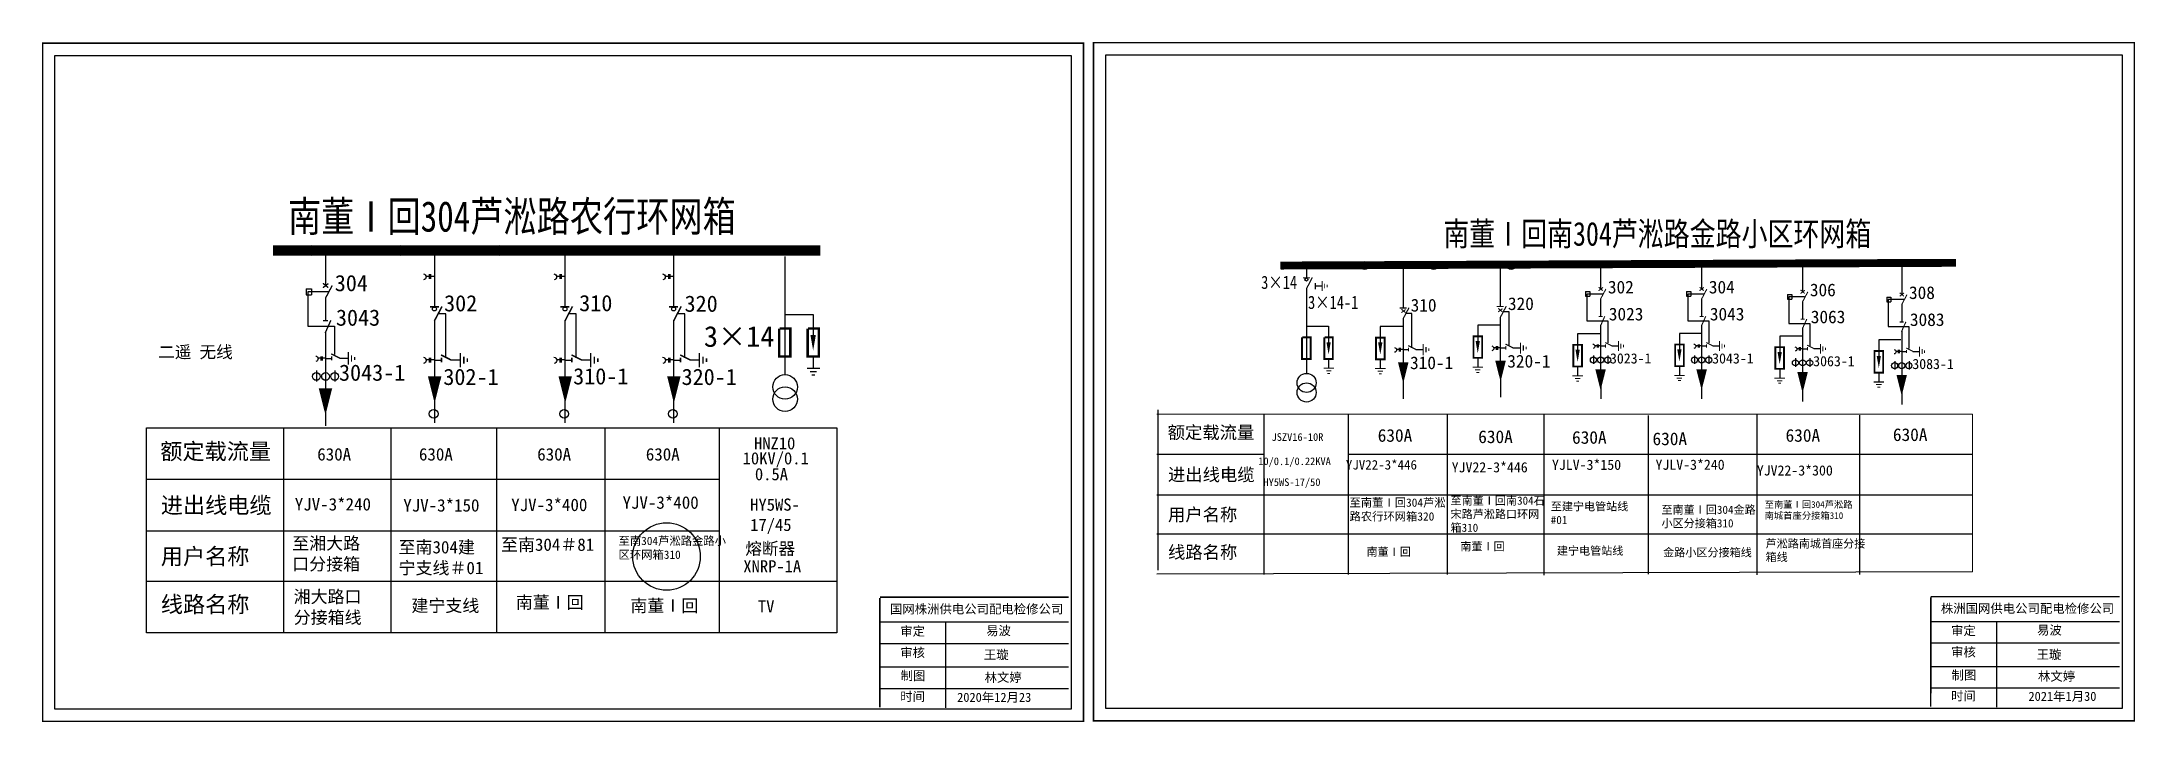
# Model space of a CAD drawing. Extents: x -51 to 587, y -242 to 10.
# Drawn here: x -49 to 203.3, y -71.6 to 10.4 of the extents above; entities that cross this region are included whole.
import ezdxf

# ---------------------------------------------------------------- set-up
doc = ezdxf.new("R2010")
doc.units = 0
doc.header["$LTSCALE"] = 0.774411
doc.layers.get('0').update_dxf_attribs({"linetype": 'CONTINUOUS'})
doc.layers.add('1', color=7, linetype='CONTINUOUS')
doc.layers.add('MiniCADLayer', color=7, linetype='CONTINUOUS', lineweight=20)
doc.styles.add('宋体_txtstyle_0.00_0_0', font='')
doc.styles.add('宋体_txtstyle_0.91_0_0', font='', dxfattribs={"height": 0.907258})
doc.styles.add('宋体_txtstyle_1.13_0_0', font='', dxfattribs={"height": 1.134072})
doc.styles.add('宋体_txtstyle_1.18_0_0', font='', dxfattribs={"height": 1.179435})
doc.styles.add('宋体_txtstyle_1.50_0_0', font='', dxfattribs={"height": 1.5})
doc.styles.add('宋体_txtstyle_1.96_0_0', font='', dxfattribs={"height": 1.958})
doc.styles.add('宋体_txtstyle_2.12_0_0', font='', dxfattribs={"height": 2.122983})
doc.styles.add('宋体_txtstyle_2.50_0_0', font='', dxfattribs={"height": 2.5})
doc.styles.add('宋体_txtstyle_3.67_0_0', font='', dxfattribs={"height": 3.665376})
doc.styles.add('宋体_txtstyle_4.55_0_0', font='', dxfattribs={"height": 4.552293})
doc.styles.add('宋体_txtstyle_4.75_0_0', font='', dxfattribs={"height": 4.748385})
doc.styles.add('宋体_txtstyle_4.77_0_0', font='', dxfattribs={"height": 4.766944})
doc.styles.add('宋体_txtstyle_4.83_0_0', font='', dxfattribs={"height": 4.828988})
doc.styles.add('宋体_txtstyle_6.89_0_0', font='', dxfattribs={"height": 6.89468})
doc.styles.add('宋体_txtstyle_7.31_0_0', font='', dxfattribs={"height": 7.306016})
doc.styles.get('宋体_txtstyle_0.00_0_0').set_extended_font_data('宋体')
doc.styles.get('宋体_txtstyle_0.91_0_0').set_extended_font_data('宋体')
doc.styles.get('宋体_txtstyle_1.13_0_0').set_extended_font_data('宋体')
doc.styles.get('宋体_txtstyle_1.18_0_0').set_extended_font_data('宋体')
doc.styles.get('宋体_txtstyle_1.50_0_0').set_extended_font_data('宋体')
doc.styles.get('宋体_txtstyle_1.96_0_0').set_extended_font_data('宋体')
doc.styles.get('宋体_txtstyle_2.12_0_0').set_extended_font_data('宋体')
doc.styles.get('宋体_txtstyle_2.50_0_0').set_extended_font_data('宋体')
doc.styles.get('宋体_txtstyle_3.67_0_0').set_extended_font_data('宋体')
doc.styles.get('宋体_txtstyle_4.55_0_0').set_extended_font_data('宋体')
doc.styles.get('宋体_txtstyle_4.75_0_0').set_extended_font_data('宋体')
doc.styles.get('宋体_txtstyle_4.77_0_0').set_extended_font_data('宋体')
doc.styles.get('宋体_txtstyle_4.83_0_0').set_extended_font_data('宋体')
doc.styles.get('宋体_txtstyle_6.89_0_0').set_extended_font_data('宋体')
doc.styles.get('宋体_txtstyle_7.31_0_0').set_extended_font_data('宋体')

msp = doc.modelspace()

# ---------------------------------------------------------------- texts
at = {"linetype": 'Continuous'}
for s, height, style, p in [('304', 1.958, '宋体_txtstyle_1.96_0_0', (-13.73, -19.67)), ('302', 1.958, '宋体_txtstyle_1.96_0_0', (-0.55, -22.1)), ('310', 1.958, '宋体_txtstyle_1.96_0_0', (15.74, -22.08)), ('302', 1.531, '宋体_txtstyle_1.13_0_0', (139.75, -19.94)), ('304', 1.531, '宋体_txtstyle_1.13_0_0', (151.92, -19.94)), ('306', 1.531, '宋体_txtstyle_1.13_0_0', (164.1, -20.28)), ('308', 1.531, '宋体_txtstyle_1.13_0_0', (176.05, -20.61)), ('3043', 1.958, '宋体_txtstyle_1.96_0_0', (-13.59, -23.83)), ('320', 1.958, '宋体_txtstyle_1.96_0_0', (28.44, -22.15)), ('310', 1.531, '宋体_txtstyle_1.13_0_0', (115.97, -22.12)), ('320', 1.531, '宋体_txtstyle_1.13_0_0', (127.7, -21.94)), ('3023', 1.531, '宋体_txtstyle_1.13_0_0', (139.86, -23.19)), ('3043', 1.531, '宋体_txtstyle_1.13_0_0', (152.04, -23.19)), ('3063', 1.531, '宋体_txtstyle_1.13_0_0', (164.21, -23.53)), ('3083', 1.531, '宋体_txtstyle_1.13_0_0', (176.16, -23.86)), ('310-1', 1.531, '宋体_txtstyle_1.13_0_0', (115.9, -29.06)), ('320-1', 1.531, '宋体_txtstyle_1.13_0_0', (127.62, -28.87)), ('3023-1', 1.225, '宋体_txtstyle_0.91_0_0', (140, -28.38)), ('3043-1', 1.225, '宋体_txtstyle_0.91_0_0', (152.32, -28.38)), ('3063-1', 1.225, '宋体_txtstyle_0.91_0_0', (164.5, -28.71)), ('3043-1', 1.958, '宋体_txtstyle_1.96_0_0', (-13.22, -30.46)), ('302-1', 1.958, '宋体_txtstyle_1.96_0_0', (-0.64, -30.97)), ('310-1', 1.958, '宋体_txtstyle_1.96_0_0', (15.01, -30.9)), ('320-1', 1.958, '宋体_txtstyle_1.96_0_0', (28.08, -30.97)), ('3083-1', 1.225, '宋体_txtstyle_0.91_0_0', (176.45, -29.05)), ('额定载流量', 1.958, '宋体_txtstyle_1.96_0_0', (-34.76, -39.94)), ('额定载流量', 1.531, '宋体_txtstyle_1.13_0_0', (86.68, -37.45)), ('630A', 1.531, '宋体_txtstyle_1.13_0_0', (112, -37.81)), ('630A', 1.531, '宋体_txtstyle_1.13_0_0', (124.12, -37.97)), ('630A', 1.531, '宋体_txtstyle_1.13_0_0', (135.43, -38.05)), ('630A', 1.531, '宋体_txtstyle_1.13_0_0', (145.13, -38.22)), ('630A', 1.531, '宋体_txtstyle_1.13_0_0', (161.17, -37.81)), ('630A', 1.531, '宋体_txtstyle_1.13_0_0', (174.11, -37.72)), ('630A', 1.5, '宋体_txtstyle_1.50_0_0', (-15.84, -40.07)), ('630A', 1.5, '宋体_txtstyle_1.50_0_0', (-3.58, -40.07)), ('630A', 1.5, '宋体_txtstyle_1.50_0_0', (10.68, -40.07)), ('630A', 1.5, '宋体_txtstyle_1.50_0_0', (23.77, -40.07)), ('进出线电缆', 1.531, '宋体_txtstyle_1.13_0_0', (86.72, -42.54)), ('进出线电缆', 1.958, '宋体_txtstyle_1.96_0_0', (-34.7, -46.44)), ('用户名称', 1.531, '宋体_txtstyle_1.13_0_0', (86.72, -47.35)), ('用户名称', 1.958, '宋体_txtstyle_1.96_0_0', (-34.7, -52.59)), ('线路名称', 1.531, '宋体_txtstyle_1.13_0_0', (86.72, -51.88)), ('线路名称', 1.958, '宋体_txtstyle_1.96_0_0', (-34.7, -58.38))]:
    msp.add_text(s, height=height, dxfattribs=dict(at, style=style)).set_placement(p)
at = {"linetype": 'Continuous', "attachment_point": 1}
for s, insert, char_height, width, style in [('{\\fSimSun|b0|i0|c134|p2;二遥 无线}', (-35.02, -26.26), 1.4658, 11.5784, '宋体_txtstyle_0.00_0_0'), ('{\\fSimSun|b0|i0|c134|p2;HNZ10}', (36.81, -37.26), 1.4658, 13.2896, '宋体_txtstyle_0.00_0_0'), ('{\\fSimSun|b0|i0|c134|p2;10KV/0.1}', (35.44, -39.07), 1.4658, 13.2896, '宋体_txtstyle_0.00_0_0'), ('YJV22-3*446', (108.16, -40.01), 1.1461, 6.1386, '宋体_txtstyle_0.00_0_0'), ('{\\fSimSun|b0|i0|c134|p2;0.5A}', (36.92, -40.98), 1.4658, 13.2896, '宋体_txtstyle_0.00_0_0'), ('{\\fSimSun|b0|i0|c134|p2;YJV-3*240}', (-18.55, -44.59), 1.5, 7.8507, '宋体_txtstyle_0.00_0_0'), ('YJV-3*150', (-5.47, -44.72), 1.5, 7.8507, '宋体_txtstyle_0.00_0_0'), ('YJV-3*400', (7.54, -44.66), 1.5, 7.8507, '宋体_txtstyle_0.00_0_0'), ('YJV-3*400', (20.96, -44.38), 1.5, 7.8507, '宋体_txtstyle_0.00_0_0'), ('{\\fSimSun|b0|i0|c134|p2;HY5WS-\\P17/45}', (36.35, -44.65), 1.4658, 13.2896, '宋体_txtstyle_0.00_0_0'), ('至南董Ⅰ回304芦淞路农行环网箱320', (108.6, -44.64), 1, 12.9098, '宋体_txtstyle_0.00_0_0'), ('{\\fSimSun|b0|i0|c134|p2;至湘大路口分接箱}', (-18.86, -49.29), 1.5, 9.9686, '宋体_txtstyle_6.89_0_0'), ('{\\fSimSun|b0|i0|c134|p2;至南304建宁支线＃01}', (-6.04, -49.76), 1.5, 10.8179, '宋体_txtstyle_4.83_0_0'), ('{\\fSimSun|b0|i0|c134|p2;至南304＃81}', (6.31, -49.45), 1.5, 10.8179, '宋体_txtstyle_0.00_0_0'), ('至南304芦淞路金路小区环网箱310', (20.48, -49.25), 1, 12.9847, '宋体_txtstyle_0.00_0_0'), ('{\\fSimSun|b0|i0|c134|p2;熔断器}', (35.76, -49.95), 1.4658, 13.2896, '宋体_txtstyle_0.00_0_0'), ('{\\fSimSun|b0|i0|c134|p2;XNRP-1A}', (35.52, -52.08), 1.4658, 13.2896, '宋体_txtstyle_0.00_0_0'), ('{\\fSimSun|b0|i0|c134|p2;湘大路口分接箱线}', (-18.68, -55.72), 1.5, 8.8711, '宋体_txtstyle_7.31_0_0'), ('{\\f\uffbfﾬￌﾣﾤ_GB2312|b0|i0|c134|p49;建宁支线}', (-4.49, -56.8), 1.5, 8.9103, '宋体_txtstyle_4.77_0_0'), ('{\\fSimSun|b0|i0|c134|p2;南董Ⅰ回}', (8.1, -56.4), 1.5, 8.8594, '宋体_txtstyle_4.55_0_0'), ('{\\fSimSun|b0|i0|c134|p2;南董Ⅰ回}', (21.91, -56.8), 1.5, 9.4425, '宋体_txtstyle_4.75_0_0'), ('{\\fSimSun|b0|i0|c134|p2;TV}', (37.28, -56.9), 1.4658, 13.2896, '宋体_txtstyle_0.00_0_0')]:
    msp.add_mtext(s, dxfattribs=dict(at, insert=insert, char_height=char_height, width=width, style=style))
at = {"attachment_point": 1, "style": '宋体_txtstyle_0.00_0_0'}
for s, insert, char_height, width in [('至{\\fKaiTi_GB2312|b0|i0|c134|p49;\\C7;南董Ⅰ回南304石宋路芦淞路口环网箱310}', (120.78, -44.41), 0.9798, 11.3745), ('至建宁电管站线#01', (132.86, -45.11), 0.98, 10.0612), ('至南董Ⅰ回304金路小区分接箱310', (146.21, -45.51), 0.9798, 11.61), ('至南董Ⅰ回304芦淞路南城首座分接箱310', (158.65, -44.97), 0.8, 11.3629), ('{\\fSimSun|b0|i0|c134|p2;南董Ⅰ回}', (110.65, -50.58), 0.9798, 10.0612), ('{\\fSimSun|b0|i0|c134|p2;南董Ⅰ回}', (121.96, -49.93), 0.9798, 10.0612), ('建宁电管站线', (133.6, -50.45), 0.98, 10.0612), ('芦淞路南城首座分接箱线', (158.76, -49.59), 0.9798, 12.0137), ('金路小区分接箱线', (146.41, -50.65), 0.98, 12.2057)]:
    msp.add_mtext(s, dxfattribs=dict(at, insert=insert, char_height=char_height, width=width))
at = {"color": 7, "linetype": 'Continuous', "true_color": 0xffffff, "attachment_point": 1, "style": '宋体_txtstyle_0.00_0_0'}
for s, insert, char_height, width in [('国网株洲供电公司配电检修公司', (53.2, -57.41), 1.0944, 29.9201), ('株洲国网供电公司配电检修公司', (179.89, -57.34), 1.0944, 29.9201), ('易波', (64.8, -60.02, 0.01), 1.094, 8.5588), ('易波', (191.49, -59.95, 0.01), 1.094, 8.5588), ('王璇', (64.52, -62.9, 0.01), 1.094, 8.5588), ('王璇', (191.44, -62.89, 0.01), 1.094, 8.5588), ('2020年12月23', (61.3, -68.05, 0.01), 1.094, 16.0081), ('2021年1月30', (190.45, -67.93, 0.01), 1.094, 16.0081)]:
    msp.add_mtext(s, dxfattribs=dict(at, insert=insert, char_height=char_height, width=width))
at = {"color": 0, "linetype": 'Continuous', "width": 8.5588, "attachment_point": 1, "style": '宋体_txtstyle_0.00_0_0'}
for s, insert, char_height in [('\\f\uffbfﾬￌﾣﾤ_GB2312|b0|i0|c134|p49;审定', (54.44, -60.08, 0.01), 1.0944), ('\\f\uffbfﾬￌﾣﾤ_GB2312|b0|i0|c134|p49;审定', (181.12, -60.02, 0.01), 1.0944), ('\\f\uffbfﾬￌﾣﾤ_GB2312|b0|i0|c134|p49;审核', (54.44, -62.66, 0.01), 1.0944), ('\\f\uffbfﾬￌﾣﾤ_GB2312|b0|i0|c134|p49;审核', (181.12, -62.59, 0.01), 1.0944), ('\\f\uffbfﾬￌﾣﾤ_GB2312|b0|i0|c134|p49;制图', (54.49, -65.44, 0.01), 1.0944), ('林文婷', (64.61, -65.65, 0.01), 1.094), ('\\f\uffbfﾬￌﾣﾤ_GB2312|b0|i0|c134|p49;制图', (181.18, -65.37, 0.01), 1.0944), ('林文婷', (191.6, -65.52, 0.01), 1.094), ('\\f\uffbfﾬￌﾣﾤ_GB2312|b0|i0|c134|p49;时间', (54.44, -67.95, 0.01), 1.0944), ('\\f\uffbfﾬￌﾣﾤ_GB2312|b0|i0|c134|p49;时间', (181.12, -67.88, 0.01), 1.0944)]:
    msp.add_mtext(s, dxfattribs=dict(at, insert=insert, char_height=char_height))
at = {"layer": '1', "width": 0.8}
for s, height, style, p in [('南董Ⅰ回304芦淞路农行环网箱', 3.6654, '宋体_txtstyle_3.67_0_0', (-19.37, -12.49)), ('南董Ⅰ回南304芦淞路金路小区环网箱', 2.866, '宋体_txtstyle_2.12_0_0', (119.91, -14.19)), ('3×14', 1.592, '宋体_txtstyle_1.18_0_0', (97.95, -19.4)), ('3×14-1', 1.592, '宋体_txtstyle_1.18_0_0', (103.6, -21.81))]:
    msp.add_text(s, height=height, dxfattribs=dict(at, style=style)).set_placement(p)
at = {"layer": '1', "style": '宋体_txtstyle_2.50_0_0'}
msp.add_text('3×14', height=2.5, dxfattribs=at).set_placement((30.77, -26.37))
at = {"layer": 'MiniCADLayer', "color": 7, "linetype": 'Continuous', "ltscale": 1.520571, "attachment_point": 1, "style": '宋体_txtstyle_0.00_0_0'}
for s, insert, char_height in [('JSZV16-10R', (99.2, -36.78), 0.919), ('10/0.1/0.22KVA', (97.6, -39.7), 0.9186), ('YJV22-3*446', (120.92, -40.27), 1.2248), ('YJLV-3*150', (133.01, -39.97), 1.225), ('YJLV-3*240', (145.49, -39.96), 1.225), ('HY5WS-17/50', (98.23, -42.22), 0.9186), ('YJV22-3*300', (157.7, -40.65), 1.2248)]:
    msp.add_mtext(s, dxfattribs=dict(at, insert=insert, char_height=char_height))

# ---------------------------------------------------------------- blocks, each defined once
blk = doc.blocks.new('JD')
for points in [[(-2, 0.2), (-2, -0.2), (2, 0.2), (2, -0.2)], [(1, -1.2), (1, -0.8), (-1, -1.2), (-1, -0.8)], [(-0.5, -1.8), (-0.5, -2.2), (0.5, -1.8), (0.5, -2.2)]]:
    blk.add_trace(points)

# ---------------------------------------------------------------- linework, layer by layer
at = {"linetype": 'Continuous'}
for p, q in [((85.55, -53.28), (85.55, -33.98)), ((98.27, -34.5), (98.27, -53.81)), ((108.42, -34.5), (108.42, -53.81)), ((120.38, -34.5), (120.38, -53.81)), ((132.03, -34.58), (132.03, -53.89)), ((144.62, -34.65), (144.62, -53.75)), ((157.7, -34.55), (157.7, -53.85)), ((170.07, -34.6), (170.07, -53.8)), ((-19.93, -36.16), (-19.93, -60.85)), ((-6.96, -36.16), (-6.96, -60.85)), ((5.78, -36.16), (5.78, -60.85)), ((18.82, -36.16), (18.82, -60.85)), ((32.6, -36.2), (32.6, -60.72)), ((85.39, -39.31), (98.27, -39.31)), ((-36.4, -42.3), (32.6, -42.3)), ((85.39, -44.2), (183.72, -44.2)), ((-36.4, -48.56), (32.6, -48.56)), ((85.39, -48.91), (183.72, -48.91)), ((-36.4, -54.59), (46.79, -54.59)), ((183.72, -53.48), (85.39, -53.78))]:
    msp.add_line(p, q, dxfattribs=at)
at = {"linetype": 'Continuous', "ltscale": 1.520571}
msp.add_line((108.42, -39.31), (183.72, -39.31), dxfattribs=at)
at = {"color": 0, "linetype": 'Continuous'}
for p, q in [((51.99, -59.52, 0.01), (74.74, -59.52, 0.01)), ((59.89, -59.52, 0.01), (59.89, -69.85, 0.01)), ((178.68, -59.45, 0.01), (201.43, -59.45, 0.01)), ((186.58, -59.45, 0.01), (186.58, -69.79, 0.01)), ((51.99, -62.11, 0.01), (74.74, -62.11, 0.01)), ((178.68, -62.04, 0.01), (201.43, -62.04, 0.01)), ((51.99, -64.93, 0.01), (74.74, -64.93, 0.01)), ((178.68, -64.87, 0.01), (201.43, -64.87, 0.01)), ((51.99, -67.53, 0.01), (74.74, -67.53, 0.01)), ((178.68, -67.46, 0.01), (201.43, -67.46, 0.01))]:
    msp.add_line(p, q, dxfattribs=at)
at = {"color": 0, "linetype": 'Continuous', "const_width": 0.182, "elevation": 0.01}
for points in [[(-48.95, 10.21), (76.53, 10.21), (76.53, -71.49), (-48.95, -71.49)], [(77.74, 10.28), (203.22, 10.28), (203.22, -71.43), (77.74, -71.43)]]:
    msp.add_lwpolyline(points, close=True, dxfattribs=at)
at = {"color": 0, "linetype": 'Continuous', "elevation": 0.01}
for points in [[(-47.47, 8.73), (75.06, 8.73), (75.06, -70.02), (-47.47, -70.02)], [(79.21, 8.8), (201.74, 8.8), (201.74, -69.95), (79.21, -69.95)]]:
    msp.add_lwpolyline(points, close=True, dxfattribs=at)
at = {"linetype": 'Continuous'}
msp.add_lwpolyline([(-36.41, -36.13), (46.81, -36.13), (46.81, -60.82), (-36.41, -60.82)], close=True, dxfattribs=at)
at = {"color": 0, "linetype": 'Continuous', "const_width": 0.182, "elevation": 0.01}
for points in [[(51.99, -56.62), (51.98, -69.81)], [(178.68, -56.55), (178.67, -69.74)]]:
    msp.add_lwpolyline(points, dxfattribs=at)
at = {"color": 0, "linetype": 'Continuous', "const_width": 0.182}
for points in [[(51.99, -56.54), (74.74, -56.54)], [(178.68, -56.47), (201.43, -56.47)]]:
    msp.add_lwpolyline(points, dxfattribs=at)
at = {"color": 1, "linetype": 'Continuous'}
msp.add_circle((26.27, -51.63), 4.07, dxfattribs=at)
at = {"layer": '1'}
for p, q in [((-14.85, -14.77), (-14.85, -19.01)), ((-1.72, -15.4), (-1.72, -21.53)), ((14.02, -15.4), (14.02, -21.53)), ((27.12, -15.4), (27.12, -21.53)), ((40.54, -15.5), (40.54, -29.79)), ((103.41, -17.05), (103.41, -18.06)), ((115.05, -16.88), (115.05, -21.68)), ((126.78, -16.69), (126.78, -21.49)), ((138.87, -16.11), (138.87, -19.42)), ((151.05, -16.11), (151.05, -19.42)), ((163.22, -16.45), (163.22, -19.76)), ((175.17, -16.78), (175.17, -20.09)), ((-17.16, -19.38), (-16.52, -19.38)), ((-17.16, -19.38), (-17.16, -20.1)), ((-17.16, -20.1), (-16.52, -20.1)), ((-14.53, -19.76), (-16.96, -19.76)), ((-16.96, -19.76), (-16.96, -23.89)), ((-16.52, -19.38), (-16.52, -20.1)), ((103.41, -19.37), (103.41, -29.61)), ((104.5, -19.01), (105.29, -19.01)), ((137.07, -19.72), (137.07, -20.28)), ((137.07, -19.72), (137.57, -19.72)), ((139.13, -20.01), (137.23, -20.01)), ((137.23, -20.01), (137.23, -23.24)), ((137.57, -19.72), (137.57, -20.28)), ((149.24, -19.72), (149.24, -20.28)), ((149.24, -19.72), (149.75, -19.72)), ((151.3, -20.01), (149.4, -20.01)), ((149.4, -20.01), (149.4, -23.24)), ((149.75, -19.72), (149.75, -20.28)), ((161.41, -20.05), (161.41, -20.61)), ((161.41, -20.05), (161.92, -20.05)), ((161.92, -20.05), (161.92, -20.61)), ((-14.85, -20.48), (-14.85, -23.17)), ((40.52, -22.47), (43.94, -22.47)), ((43.94, -22.47), (43.94, -24.98)), ((137.07, -20.28), (137.57, -20.28)), ((138.87, -20.58), (138.87, -22.68)), ((149.24, -20.28), (149.75, -20.28)), ((151.05, -20.58), (151.05, -22.68)), ((161.41, -20.61), (161.92, -20.61)), ((163.47, -20.35), (161.58, -20.35)), ((161.58, -20.35), (161.58, -23.58)), ((163.22, -20.91), (163.22, -23.01)), ((173.36, -20.39), (173.36, -20.95)), ((173.36, -20.39), (173.87, -20.39)), ((173.36, -20.95), (173.87, -20.95)), ((175.42, -20.68), (173.53, -20.68)), ((173.53, -20.68), (173.53, -23.91)), ((173.87, -20.39), (173.87, -20.95)), ((175.17, -21.25), (175.17, -23.35)), ((-16.96, -23.89), (-13.75, -23.89)), ((-14.85, -24.51), (-14.85, -32.43)), ((-13.75, -23.89), (-13.75, -27.3)), ((-1.72, -23.2), (-1.72, -30.64)), ((14.02, -23.2), (14.02, -30.64)), ((27.12, -23.2), (27.12, -30.64)), ((103.4, -23.9), (106.08, -23.9)), ((106.08, -23.9), (106.08, -25.85)), ((112.31, -23.92), (112.31, -25.88)), ((115.05, -22.98), (115.05, -28.8)), ((124.06, -23.76), (124.06, -25.72)), ((126.78, -22.79), (126.78, -28.61)), ((136.1, -24.81), (136.1, -26.76)), ((137.23, -23.24), (139.73, -23.24)), ((138.87, -23.72), (138.87, -29.92)), ((139.73, -23.24), (139.73, -25.91)), ((148.37, -24.76), (148.37, -26.72)), ((149.4, -23.24), (151.91, -23.24)), ((151.05, -23.72), (151.05, -29.92)), ((151.91, -23.24), (151.91, -25.91)), ((160.46, -25.08), (160.46, -27.04)), ((161.58, -23.58), (164.08, -23.58)), ((163.22, -24.06), (163.22, -30.26)), ((164.08, -23.58), (164.08, -26.24)), ((173.53, -23.91), (176.03, -23.91)), ((175.17, -24.4), (175.17, -30.59)), ((176.03, -23.91), (176.03, -26.58)), ((-13.13, -27.74), (-12.11, -27.74)), ((43.94, -27.6), (43.94, -28.9)), ((115.05, -26.7), (115.72, -26.7)), ((116.58, -26.68), (117.48, -26.68)), ((126.78, -26.51), (127.44, -26.51)), ((128.31, -26.5), (129.21, -26.5)), ((138.03, -27.41), (138.03, -28.44)), ((138.87, -26.27), (139.46, -26.27)), ((139.75, -27.41), (139.75, -28.44)), ((140.22, -26.25), (141.02, -26.25)), ((150.2, -27.41), (150.2, -28.44)), ((151.05, -26.27), (151.63, -26.27)), ((151.93, -27.41), (151.93, -28.44)), ((152.4, -26.25), (153.2, -26.25)), ((162.38, -27.74), (162.38, -28.77)), ((163.22, -26.6), (163.81, -26.6)), ((164.1, -27.74), (164.1, -28.77)), ((164.57, -26.59), (165.37, -26.59)), ((172.41, -25.54), (172.41, -27.49)), ((175.17, -26.94), (175.76, -26.94)), ((176.52, -26.92), (177.32, -26.92)), ((-15.93, -29.22), (-15.93, -30.54)), ((-14.85, -27.76), (-14.1, -27.76)), ((-13.73, -29.22), (-13.73, -30.54)), ((-1.72, -27.96), (-0.87, -27.96)), ((0.23, -27.93), (1.38, -27.93)), ((14.02, -27.96), (14.86, -27.96)), ((15.97, -27.93), (17.12, -27.93)), ((27.12, -27.96), (27.96, -27.96)), ((29.07, -27.93), (30.22, -27.93)), ((106.08, -27.91), (106.08, -28.92)), ((112.31, -27.94), (112.31, -28.95)), ((115.06, -29.74), (115.06, -32.62)), ((124.06, -27.77), (124.06, -28.78)), ((126.79, -29.55), (126.79, -32.43)), ((136.1, -28.82), (136.1, -29.83)), ((148.37, -28.77), (148.37, -29.78)), ((160.46, -29.09), (160.46, -30.1)), ((172.41, -29.55), (172.41, -30.56)), ((174.33, -28.08), (174.33, -29.11)), ((176.05, -28.08), (176.05, -29.11)), ((-1.72, -31.84), (-1.72, -35.52)), ((14.02, -31.84), (14.02, -35.52)), ((27.12, -31.84), (27.12, -35.52)), ((138.88, -30.75), (138.88, -32.64)), ((151.05, -30.75), (151.05, -32.64)), ((163.22, -31.09), (163.22, -32.97)), ((175.17, -31.42), (175.17, -33.31)), ((-14.85, -33.5), (-14.85, -35.91))]:
    msp.add_line(p, q, dxfattribs=at)
at = {"layer": '1', "ltscale": 0.744739}
for p, q in [((114.99, -23.92), (112.31, -23.92)), ((112.31, -23.92), (112.31, -25.88)), ((126.74, -23.76), (124.06, -23.76)), ((124.06, -23.76), (124.06, -25.72)), ((138.78, -24.81), (136.1, -24.81)), ((136.1, -24.81), (136.1, -26.76)), ((151.05, -24.76), (148.37, -24.76)), ((148.37, -24.76), (148.37, -26.72)), ((163.14, -25.08), (160.46, -25.08)), ((160.46, -25.08), (160.46, -27.04)), ((175.08, -25.54), (172.41, -25.54)), ((172.41, -25.54), (172.41, -27.49)), ((112.31, -27.94), (112.31, -28.95)), ((124.06, -27.77), (124.06, -28.78)), ((136.1, -28.82), (136.1, -29.83)), ((148.37, -28.77), (148.37, -29.78)), ((160.46, -29.09), (160.46, -30.1)), ((172.41, -29.55), (172.41, -30.56))]:
    msp.add_line(p, q, dxfattribs=at)
at = {"layer": '1'}
for points, const_width in [([(-21.18, -14.77), (44.81, -14.77)], 1.22), ([(100.28, -16.58), (181.72, -16.25)], 0.955), ([(-15.16, -18.71), (-14.52, -19.24)], 0.162), ([(-15.16, -19.25), (-14.5, -18.75)], 0.162), ([(-14.85, -20.52), (-14.04, -18.98)], 0.162), ([(102.98, -18.06), (103.83, -18.06)], 0.143), ([(103.41, -19.38), (104.12, -18.02)], 0.143), ([(138.64, -19.19), (139.13, -19.6)], 0.127), ([(138.63, -19.61), (139.15, -19.22)], 0.127), ([(138.87, -20.61), (139.51, -19.41)], 0.127), ([(150.8, -19.61), (151.32, -19.22)], 0.127), ([(150.81, -19.19), (151.31, -19.6)], 0.127), ([(151.05, -20.61), (151.68, -19.41)], 0.127), ([(162.98, -19.52), (163.48, -19.94)], 0.127), ([(162.98, -19.95), (163.49, -19.56)], 0.127), ([(163.22, -20.94), (163.86, -19.74)], 0.127), ([(174.93, -19.86), (175.43, -20.27)], 0.127), ([(174.93, -20.28), (175.45, -19.89)], 0.127), ([(175.17, -21.28), (175.81, -20.08)], 0.127), ([(-2.26, -21.56), (-1.18, -21.56)], 0.183), ([(-1.72, -23.25), (-0.8, -21.51)], 0.183), ([(13.48, -21.56), (14.56, -21.56)], 0.183), ([(14.02, -23.25), (14.93, -21.51)], 0.183), ([(26.58, -21.56), (27.66, -21.56)], 0.183), ([(27.12, -23.25), (28.03, -21.51)], 0.183), ([(114.63, -21.7), (115.48, -21.7)], 0.143), ([(114.86, -21.84), (115.35, -22.25)], 0.127), ([(114.85, -22.26), (115.37, -21.87)], 0.127), ([(115.05, -23.02), (115.77, -21.66)], 0.143), ([(126.36, -21.51), (127.2, -21.51)], 0.143), ([(126.53, -21.74), (127.02, -22.15)], 0.127), ([(126.52, -22.16), (127.04, -21.77)], 0.127), ([(126.78, -22.83), (127.5, -21.47)], 0.143), ([(138.64, -22.71), (139.11, -22.71)], 0.127), ([(138.85, -23.88), (139.38, -22.68)], 0.127), ([(150.82, -22.71), (151.29, -22.71)], 0.127), ([(151.02, -23.88), (151.55, -22.68)], 0.127), ([(-15.15, -23.21), (-14.54, -23.21)], 0.162), ([(-14.89, -24.71), (-14.2, -23.18)], 0.162), ([(39.85, -24.18), (39.85, -27.52), (41.19, -27.52), (41.19, -24.18), (39.9, -24.18)], 0.282), ([(43.28, -24.18), (43.28, -27.52), (44.61, -27.52), (44.61, -24.18), (43.32, -24.18)], 0.282), ([(102.88, -25.23), (102.88, -27.84), (103.92, -27.84), (103.92, -25.23), (102.91, -25.23)], 0.22), ([(105.56, -25.23), (105.56, -27.84), (106.6, -27.84), (106.6, -25.23), (105.59, -25.23)], 0.22), ([(111.79, -25.26), (111.79, -27.87), (112.84, -27.87), (112.84, -25.26), (111.83, -25.26)], 0.22), ([(123.54, -25.1), (123.54, -27.7), (124.59, -27.7), (124.59, -25.1), (123.57, -25.1)], 0.22), ([(162.99, -23.04), (163.46, -23.04)], 0.127), ([(163.19, -24.22), (163.73, -23.02)], 0.127), ([(174.94, -23.38), (175.41, -23.38)], 0.127), ([(175.14, -24.55), (175.68, -23.35)], 0.127), ([(-14.15, -27.22), (-13.06, -27.76)], 0.162), ([(-14.1, -27.51), (-14.1, -28.01)], 0.162), ([(-0.92, -27.35), (0.3, -27.96)], 0.183), ([(-0.87, -27.68), (-0.87, -28.24)], 0.183), ([(14.82, -27.35), (16.04, -27.96)], 0.183), ([(14.86, -27.68), (14.86, -28.24)], 0.183), ([(27.92, -27.35), (29.14, -27.96)], 0.183), ([(27.96, -27.68), (27.96, -28.24)], 0.183), ([(115.68, -26.22), (116.63, -26.7)], 0.143), ([(115.72, -26.48), (115.72, -26.92)], 0.143), ([(127.41, -26.04), (128.36, -26.51)], 0.143), ([(127.44, -26.29), (127.44, -26.73)], 0.143), ([(135.58, -26.14), (135.58, -28.75), (136.63, -28.75), (136.63, -26.14), (135.62, -26.14)], 0.22), ([(139.43, -25.85), (140.27, -26.27)], 0.127), ([(139.46, -26.07), (139.46, -26.46)], 0.127), ([(147.85, -26.1), (147.85, -28.71), (148.9, -28.71), (148.9, -26.1), (147.88, -26.1)], 0.22), ([(151.6, -25.85), (152.45, -26.27)], 0.127), ([(151.63, -26.07), (151.63, -26.46)], 0.127), ([(159.94, -26.42), (159.94, -29.03), (160.98, -29.03), (160.98, -26.42), (159.97, -26.42)], 0.22), ([(163.77, -26.18), (164.62, -26.6)], 0.127), ([(163.81, -26.41), (163.81, -26.8)], 0.127), ([(171.89, -26.87), (171.89, -29.48), (172.93, -29.48), (172.93, -26.87), (171.92, -26.87)], 0.22), ([(175.72, -26.52), (176.57, -26.94)], 0.127), ([(175.76, -26.74), (175.76, -27.13)], 0.127), ([(138.56, -29.96), (139.21, -29.96), (138.88, -30.61), (138.57, -29.95)], 0.127), ([(150.73, -29.96), (151.38, -29.96), (151.05, -30.61), (150.74, -29.95)], 0.127), ([(162.91, -30.29), (163.55, -30.29), (163.22, -30.95), (162.92, -30.28)], 0.127), ([(-15.25, -32.48), (-14.43, -32.48), (-14.85, -33.32), (-15.24, -32.47)], 0.162), ([(174.86, -30.63), (175.5, -30.63), (175.17, -31.28), (174.87, -30.62)], 0.127)]:
    msp.add_lwpolyline(points, dxfattribs=dict(at, const_width=const_width))
for points, format in [([(-3.05, -17.57, -0.877934), (-3.04, -18.31)], "xyb"), ([(12.69, -17.57, -0.877934), (12.7, -18.31)], "xyb"), ([(25.79, -17.57, -0.877934), (25.8, -18.31)], "xyb"), ([(43.94, -24.94, 0.658, 0, 0), (43.94, -26.81, 0, 0, 0)], "xyseb"), ([(-16.03, -27.48, -0.877934), (-16.02, -28.13)], "xyb"), ([(-3.05, -27.63, -0.877934), (-3.04, -28.38)], "xyb"), ([(12.69, -27.63, -0.877934), (12.7, -28.38)], "xyb"), ([(25.79, -27.63, -0.877934), (25.8, -28.38)], "xyb"), ([(106.08, -25.82, 0.514, 0, 0), (106.08, -27.29, 0, 0, 0)], "xyseb"), ([(112.31, -25.85, 0.514, 0, 0), (112.31, -27.32, 0, 0, 0)], "xyseb"), ([(114.01, -26.45, -0.877934), (114.02, -27.03)], "xyb"), ([(115.08, -28.23, 1.27, 0, 0), (115.08, -30.76, 0, 0, 0)], "xyseb"), ([(124.06, -25.68, 0.514, 0, 0), (124.06, -27.15, 0, 0, 0)], "xyseb"), ([(125.74, -26.26, -0.877934), (125.75, -26.84)], "xyb"), ([(126.81, -28.05, 1.27, 0, 0), (126.81, -30.57, 0, 0, 0)], "xyseb"), ([(136.1, -26.73, 0.514, 0, 0), (136.1, -28.2, 0, 0, 0)], "xyseb"), ([(137.95, -26.04, -0.877934), (137.96, -26.56)], "xyb"), ([(148.37, -26.69, 0.514, 0, 0), (148.37, -28.15, 0, 0, 0)], "xyseb"), ([(150.12, -26.04, -0.877934), (150.13, -26.56)], "xyb"), ([(160.46, -27.01, 0.514, 0, 0), (160.46, -28.47, 0, 0, 0)], "xyseb"), ([(162.3, -26.38, -0.877934), (162.31, -26.89)], "xyb"), ([(172.41, -27.46, 0.514, 0, 0), (172.41, -28.93, 0, 0, 0)], "xyseb"), ([(174.25, -26.71, -0.877934), (174.26, -27.23)], "xyb"), ([(-1.69, -29.92, 1.63, 0, 0), (-1.69, -33.15, 0, 0, 0)], "xyseb"), ([(14.05, -29.92, 1.63, 0, 0), (14.05, -33.15, 0, 0, 0)], "xyseb"), ([(27.15, -29.92, 1.63, 0, 0), (27.15, -33.15, 0, 0, 0)], "xyseb"), ([(138.87, -29.08, 1.27, 0, 0), (138.87, -31.61, 0, 0, 0)], "xyseb"), ([(151.05, -29.08, 1.27, 0, 0), (151.05, -31.61, 0, 0, 0)], "xyseb"), ([(163.22, -29.41, 1.27, 0, 0), (163.22, -31.94, 0, 0, 0)], "xyseb"), ([(175.17, -29.75, 1.27, 0, 0), (175.17, -32.28, 0, 0, 0)], "xyseb"), ([(-14.85, -31.36, 1.63, 0, 0), (-14.85, -34.59, 0, 0, 0)], "xyseb")]:
    msp.add_lwpolyline(points, format=format, dxfattribs=at)
for points in [[(-2.34, -17.63), (-2.34, -18.18)], [(-2.17, -17.63), (-2.17, -18.18)], [(13.4, -17.63), (13.4, -18.18)], [(13.57, -17.63), (13.57, -18.18)], [(26.5, -17.63), (26.5, -18.18)], [(26.67, -17.63), (26.67, -18.18)], [(-2.34, -17.88), (-2.72, -17.88)], [(-1.72, -17.88), (-2.17, -17.88)], [(13.4, -17.88), (13.01, -17.88)], [(14.02, -17.88), (13.57, -17.88)], [(26.5, -17.88), (26.11, -17.88)], [(27.12, -17.88), (26.67, -17.88)], [(104.46, -18.69), (104.46, -19.42)], [(-0.36, -27.69), (-0.36, -22.4), (-1.27, -22.4)], [(15.38, -27.69), (15.38, -22.4), (14.46, -22.4)], [(28.48, -27.69), (28.48, -22.4), (27.56, -22.4)], [(116.12, -26.49), (116.12, -22.35), (115.4, -22.35)], [(127.85, -26.3), (127.85, -22.17), (127.13, -22.17)], [(-15.4, -27.75), (-15.74, -27.75)], [(-15.4, -27.53), (-15.4, -28.02)], [(-15.25, -27.53), (-15.25, -28.02)], [(-14.86, -27.75), (-15.25, -27.75)], [(-2.34, -27.69), (-2.34, -28.25)], [(-2.17, -27.69), (-2.17, -28.25)], [(13.4, -27.69), (13.4, -28.25)], [(13.57, -27.69), (13.57, -28.25)], [(26.5, -27.69), (26.5, -28.25)], [(26.67, -27.69), (26.67, -28.25)], [(114.57, -26.69), (114.27, -26.69)], [(114.57, -26.49), (114.57, -26.93)], [(114.71, -26.49), (114.71, -26.93)], [(115.05, -26.69), (114.71, -26.69)], [(126.3, -26.51), (126, -26.51)], [(126.3, -26.31), (126.3, -26.74)], [(126.43, -26.31), (126.43, -26.74)], [(126.78, -26.51), (126.43, -26.51)], [(138.45, -26.26), (138.18, -26.26)], [(138.45, -26.08), (138.45, -26.47)], [(138.56, -26.08), (138.56, -26.47)], [(138.87, -26.26), (138.56, -26.26)], [(150.62, -26.26), (150.35, -26.26)], [(150.62, -26.08), (150.62, -26.47)], [(150.74, -26.08), (150.74, -26.47)], [(151.04, -26.26), (150.74, -26.26)], [(162.79, -26.6), (162.53, -26.6)], [(162.79, -26.42), (162.79, -26.81)], [(162.91, -26.42), (162.91, -26.81)], [(163.22, -26.6), (162.91, -26.6)], [(174.74, -26.93), (174.48, -26.93)], [(174.74, -26.75), (174.74, -27.14)], [(174.86, -26.75), (174.86, -27.14)], [(175.17, -26.93), (174.86, -26.93)], [(-2.34, -27.95), (-2.72, -27.95)], [(-1.72, -27.95), (-2.17, -27.95)], [(13.4, -27.95), (13.01, -27.95)], [(14.02, -27.95), (13.57, -27.95)], [(26.5, -27.95), (26.11, -27.95)], [(27.12, -27.95), (26.67, -27.95)]]:
    msp.add_lwpolyline(points, dxfattribs=at)
at = {"layer": '1', "ltscale": 0.744739, "const_width": 0.22}
for points in [[(112.84, -25.26), (112.84, -27.87), (111.79, -27.87), (111.79, -25.26), (112.8, -25.26)], [(124.59, -25.1), (124.59, -27.7), (123.54, -27.7), (123.54, -25.1), (124.55, -25.1)], [(136.63, -26.14), (136.63, -28.75), (135.58, -28.75), (135.58, -26.14), (136.59, -26.14)], [(148.9, -26.1), (148.9, -28.71), (147.85, -28.71), (147.85, -26.1), (148.86, -26.1)], [(160.98, -26.42), (160.98, -29.03), (159.94, -29.03), (159.94, -26.42), (160.95, -26.42)], [(172.93, -26.87), (172.93, -29.48), (171.89, -29.48), (171.89, -26.87), (172.9, -26.87)]]:
    msp.add_lwpolyline(points, dxfattribs=at)
at = {"layer": '1', "ltscale": 0.744739}
for points in [[(112.31, -25.85, 0.514, 0, 0), (112.31, -27.32, 0, 0, 0)], [(124.06, -25.68, 0.514, 0, 0), (124.06, -27.15, 0, 0, 0)], [(136.1, -26.73, 0.514, 0, 0), (136.1, -28.2, 0, 0, 0)], [(148.37, -26.69, 0.514, 0, 0), (148.37, -28.15, 0, 0, 0)], [(160.46, -27.01, 0.514, 0, 0), (160.46, -28.47, 0, 0, 0)], [(172.41, -27.46, 0.514, 0, 0), (172.41, -28.93, 0, 0, 0)]]:
    msp.add_lwpolyline(points, format="xyseb", dxfattribs=at)
at = {"layer": '1'}
for centre, radius in [((-16.51, -14.78), 0.608), ((-5.85, -14.78), 0.608), ((6.08, -14.78), 0.608), ((110.43, -16.58), 0.476), ((118.76, -16.58), 0.476), ((128.09, -16.58), 0.476), ((103.41, -18.26), 0.184), ((-1.72, -21.81), 0.235), ((14.02, -21.81), 0.235), ((27.12, -21.81), 0.235), ((138.01, -27.97), 0.367), ((138.88, -27.97), 0.367), ((139.73, -27.97), 0.367), ((150.19, -27.97), 0.367), ((151.06, -27.97), 0.367), ((151.91, -27.97), 0.367), ((-15.95, -29.94), 0.469), ((-14.84, -29.94), 0.469), ((-13.75, -29.94), 0.469), ((40.56, -31.2), 1.48), ((103.43, -30.72), 1.15), ((162.36, -28.3), 0.367), ((163.23, -28.3), 0.367), ((164.08, -28.3), 0.367), ((174.31, -28.64), 0.367), ((175.18, -28.64), 0.367), ((176.03, -28.64), 0.367), ((40.56, -32.68), 1.48), ((103.43, -31.87), 1.15), ((-1.81, -34.45), 0.529), ((13.93, -34.45), 0.529), ((27.03, -34.45), 0.529)]:
    msp.add_circle(centre, radius, dxfattribs=at)
at = {"layer": 'MiniCADLayer', "color": 7, "linetype": 'Continuous', "ltscale": 1.915481}
for p, q in [((85.39, -34.48), (183.72, -34.48)), ((183.72, -34.48), (183.72, -53.48))]:
    msp.add_line(p, q, dxfattribs=at)

# ---------------------------------------------------------------- block references
at = {"layer": '1', "rotation": 90}
for p, xscale, yscale, zscale in [((105.31, -19.04), 0.2963016868167279, 0.2963016868167279, 0.2963016869787468), ((-12.09, -27.77), 0.3789434761429709, 0.3789434761429709, 0.3789434763501766), ((1.4, -27.97), 0.4276271867776744, 0.4276271867776744, 0.427627186853498), ((17.13, -27.97), 0.4276271867776744, 0.4276271867776744, 0.427627186853498), ((30.23, -27.97), 0.4276271867776744, 0.4276271867776744, 0.427627186853498), ((117.49, -26.71), 0.3343682230938125, 0.3343682230938125, 0.3343682231530997), ((129.22, -26.52), 0.3343682230938125, 0.3343682230938125, 0.3343682231530997), ((141.03, -26.28), 0.2963016868167279, 0.2963016868167279, 0.2963016869787468), ((153.21, -26.28), 0.2963016868167279, 0.2963016868167279, 0.2963016869787468), ((165.38, -26.61), 0.2963016868167279, 0.2963016868167279, 0.2963016869787468), ((177.33, -26.95), 0.2963016868167279, 0.2963016868167279, 0.2963016869787468)]:
    msp.add_blockref('JD', p, dxfattribs=dict(at, xscale=xscale, yscale=yscale, zscale=zscale))
at = {"layer": '1'}
for p, xscale, yscale, zscale in [((43.97, -28.96), 0.3947327883782705, 0.3947327876488611, 0.3947327878647673), ((106.1, -28.96), 0.3086475910043804, 0.3086475904340426, 0.3086475906028612), ((112.33, -28.99), 0.3086475910043804, 0.3086475904340426, 0.3086475906028612), ((124.08, -28.83), 0.3086475910043804, 0.3086475904340426, 0.3086475906028612), ((136.12, -29.88), 0.3086475910043804, 0.3086475904340426, 0.3086475906028612), ((148.39, -29.83), 0.3086475910043804, 0.3086475904340426, 0.3086475906028612), ((160.48, -30.15), 0.3086475910043804, 0.3086475904340426, 0.3086475906028612), ((172.43, -30.61), 0.3086475910043804, 0.3086475904340426, 0.3086475906028612)]:
    msp.add_blockref('JD', p, dxfattribs=dict(at, xscale=xscale, yscale=yscale, zscale=zscale))
at = {"layer": '1', "ltscale": 0.744739, "xscale": -0.3086475910043804, "yscale": 0.3086475904340426, "zscale": 0.3086475906028612}
for p in [(112.3, -28.99), (124.05, -28.83), (136.09, -29.88), (148.36, -29.83), (160.44, -30.15), (172.39, -30.61)]:
    msp.add_blockref('JD', p, dxfattribs=at)

msp.set_redraw_order([(e.dxf.handle, doc.entitydb.next_handle()) for e in msp.query("TEXT MTEXT ATTDEF DIMENSION ARC_DIMENSION")])  # texts and dimensions are drawn at this point

doc.saveas('drawing.dxf')
